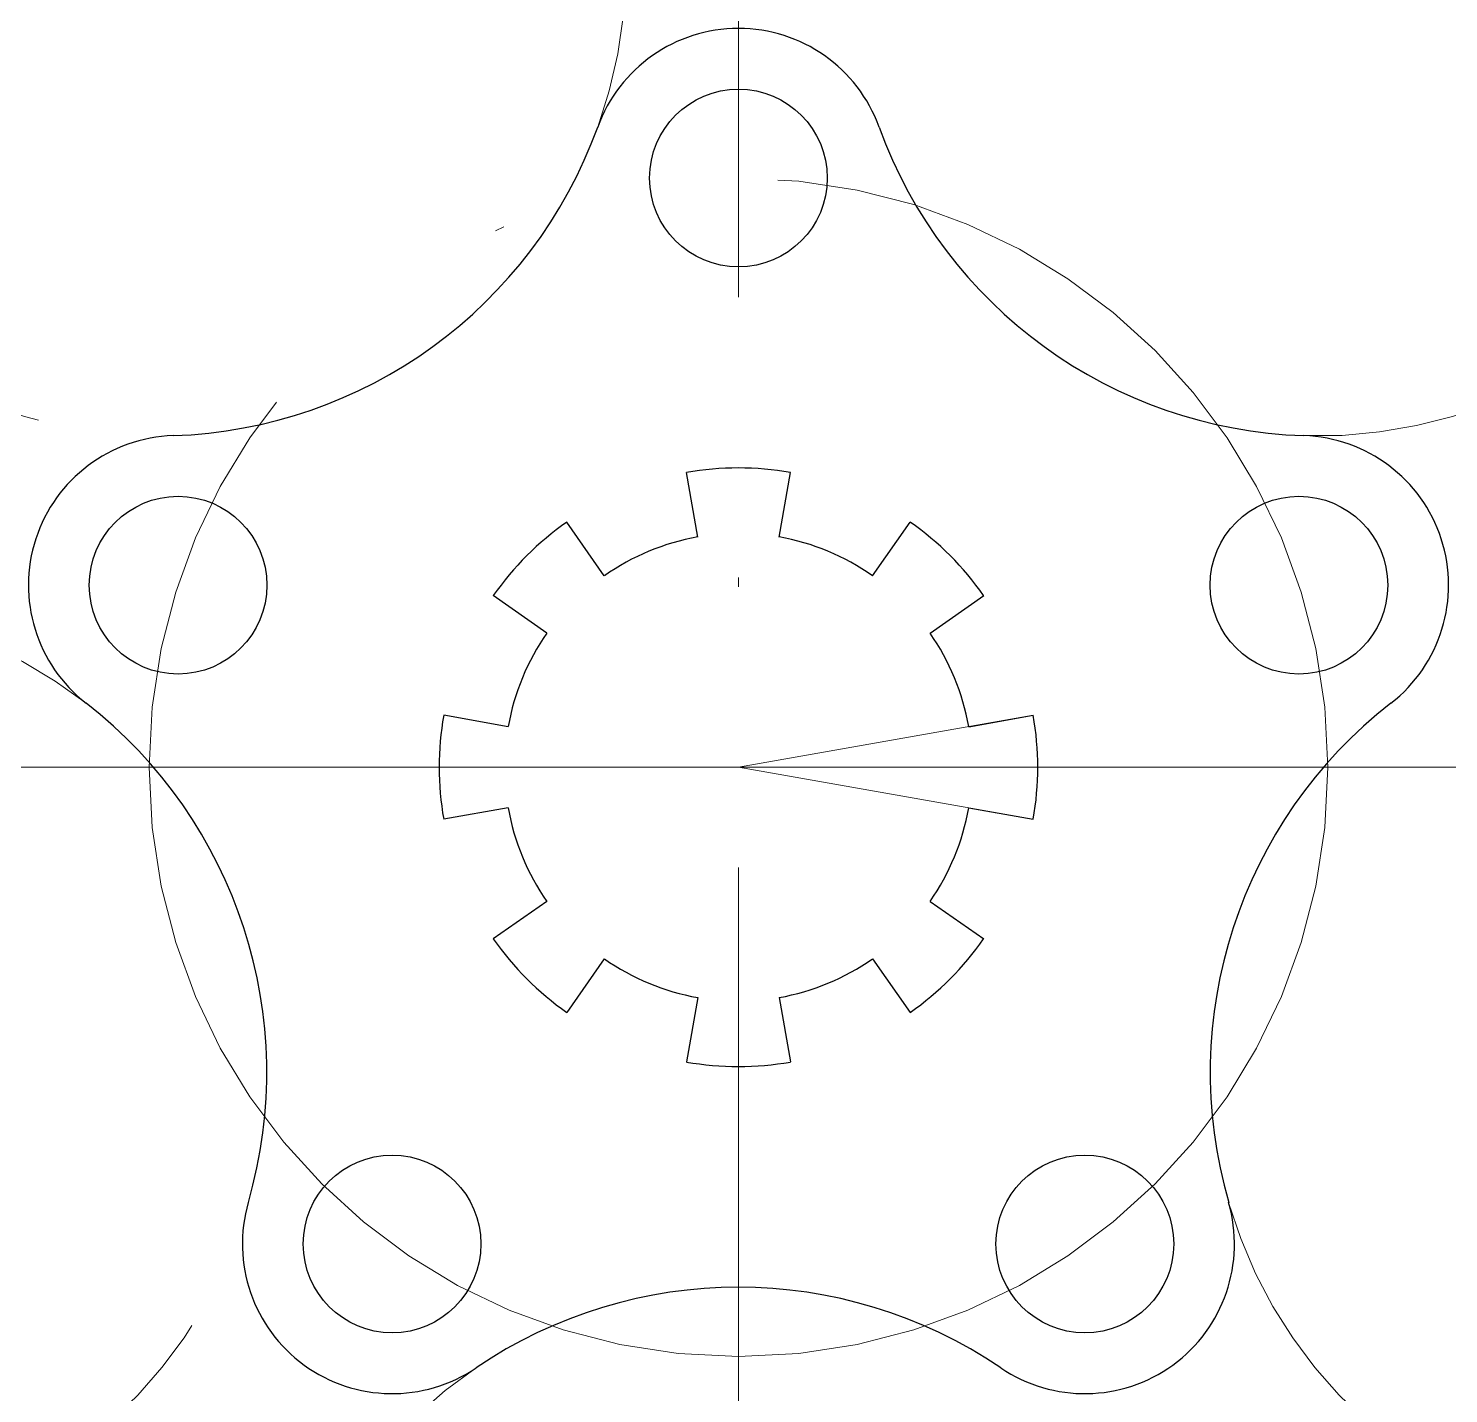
# Model space of a CAD drawing. Header units: centimetres. Extents: x -49 to 179, y -49 to 129.
# Drawn here: x 45.69 to 60.88, y 33.29 to 47.89 of the extents above; entities that cross this region are included whole.
import ezdxf

# ---------------------------------------------------------------- set-up
doc = ezdxf.new("R2010")
doc.units = ezdxf.units.CM
doc.linetypes.add('ACAD_ISO04W100', pattern=[30, 24, -3, 0, -3])
for name, color, linetype, lineweight in [('Aux', 10, 'ACAD_ISO04W100', 18), ('Auxiliares', 1, 'ACAD_ISO04W100', 18), ('Figura', 140, 'Continuous', 25)]:
    doc.layers.add(name, color=color, linetype=linetype, lineweight=lineweight)

# ---------------------------------------------------------------- blocks, each defined once
blk = doc.blocks.new('*U5')
at = {"layer": 'Auxiliares'}
blk.add_arc((0, 0), 5, 268.1297, 199.8703, dxfattribs=at)
blk = doc.blocks.new('*U7')
at = {"layer": 'Aux', "color": 0, "linetype": 'ByBlock', "lineweight": -2, "transparency": 16777216}
for p, rotation in [((430.981, 130.53), 72), ((427.145, 118.724), 144), ((447.231, 118.724), 287.9999999999999), ((437.188, 111.427), 216)]:
    blk.add_blockref('*U5', p, dxfattribs=dict(at, rotation=rotation))
blk.add_blockref('*U5', (443.395, 130.53), dxfattribs=at)

msp = doc.modelspace()

# ---------------------------------------------------------------- linework, layer by layer
at = {"layer": 'Auxiliares'}
for p, q in [((53.284, 129.216), (53.284, -49.24)), ((53.284, 39.988), (56.436, 40.544)), ((53.284, 39.988), (56.436, 40.544)), ((53.284, 39.988), (-48.685, 39.988)), ((53.284, 39.988), (179.262, 39.988)), ((53.284, 39.988), (56.436, 39.432))]:
    msp.add_line(p, q, dxfattribs=at)
msp.add_circle((53.284, 39.988), 6.3, dxfattribs=at)
at = {"layer": 'Figura'}
for p, q in [((52.85, 42.45), (52.729, 43.139)), ((53.719, 42.45), (53.84, 43.139)), ((51.85, 42.036), (51.449, 42.609)), ((54.718, 42.036), (55.12, 42.609)), ((51.237, 41.422), (50.663, 41.823)), ((55.332, 41.422), (55.906, 41.823)), ((50.822, 40.422), (50.133, 40.544)), ((55.746, 40.422), (56.436, 40.544)), ((55.746, 40.422), (56.436, 40.544)), ((50.822, 39.554), (50.133, 39.432)), ((55.746, 39.554), (56.436, 39.432)), ((51.237, 38.554), (50.663, 38.153)), ((55.332, 38.554), (55.906, 38.153)), ((51.85, 37.94), (51.449, 37.367)), ((54.718, 37.94), (55.12, 37.367)), ((52.85, 37.526), (52.729, 36.837)), ((53.719, 37.526), (53.84, 36.837))]:
    msp.add_line(p, q, dxfattribs=at)
for centre in [(53.284, 46.288), (47.293, 41.935), (59.276, 41.935), (49.581, 34.891), (56.987, 34.891)]:
    msp.add_circle(centre, 0.95, dxfattribs=at)
for centre, radius, start, end in [((53.284, 46.288), 1.6, 19.8703, 160.1297), ((47.077, 48.531), 5, 271.8703, 340.1297), ((59.491, 48.531), 5, 199.8703, 268.1297), ((47.293, 41.935), 1.6, 91.8703, 232.1297), ((59.276, 41.935), 1.6, 307.8703, 88.1297), ((53.284, 39.988), 3.2, 80, 100), ((53.284, 39.988), 3.2, 125, 145), ((53.284, 39.988), 3.2, 35, 55), ((53.284, 39.988), 2.5, 100, 125), ((53.284, 39.988), 2.5, 55, 80), ((53.284, 39.988), 2.5, 145, 170), ((53.284, 39.988), 2.5, 10, 35), ((43.241, 36.725), 5, 343.8703, 52.1297), ((53.284, 39.988), 3.2, 170, 190), ((53.284, 39.988), 3.2, 350, 10), ((63.328, 36.725), 5, 127.8703, 196.1297), ((53.284, 39.988), 2.5, 190, 215), ((53.284, 39.988), 2.5, 325, 350), ((53.284, 39.988), 3.2, 215, 235), ((53.284, 39.988), 3.2, 305, 325), ((53.284, 39.988), 2.5, 235, 260), ((53.284, 39.988), 2.5, 280, 305), ((53.284, 39.988), 3.2, 260, 280), ((49.581, 34.891), 1.6, 163.8703, 304.1297), ((56.987, 34.891), 1.6, 235.8703, 16.1297), ((53.284, 29.428), 5, 55.8703, 124.1297)]:
    msp.add_arc(centre, radius, start, end, dxfattribs=at)

# ---------------------------------------------------------------- block references
at = {"layer": 'Aux'}
msp.add_blockref('*U7', (-383.904, -81.999), dxfattribs=at)

doc.saveas('drawing.dxf')
